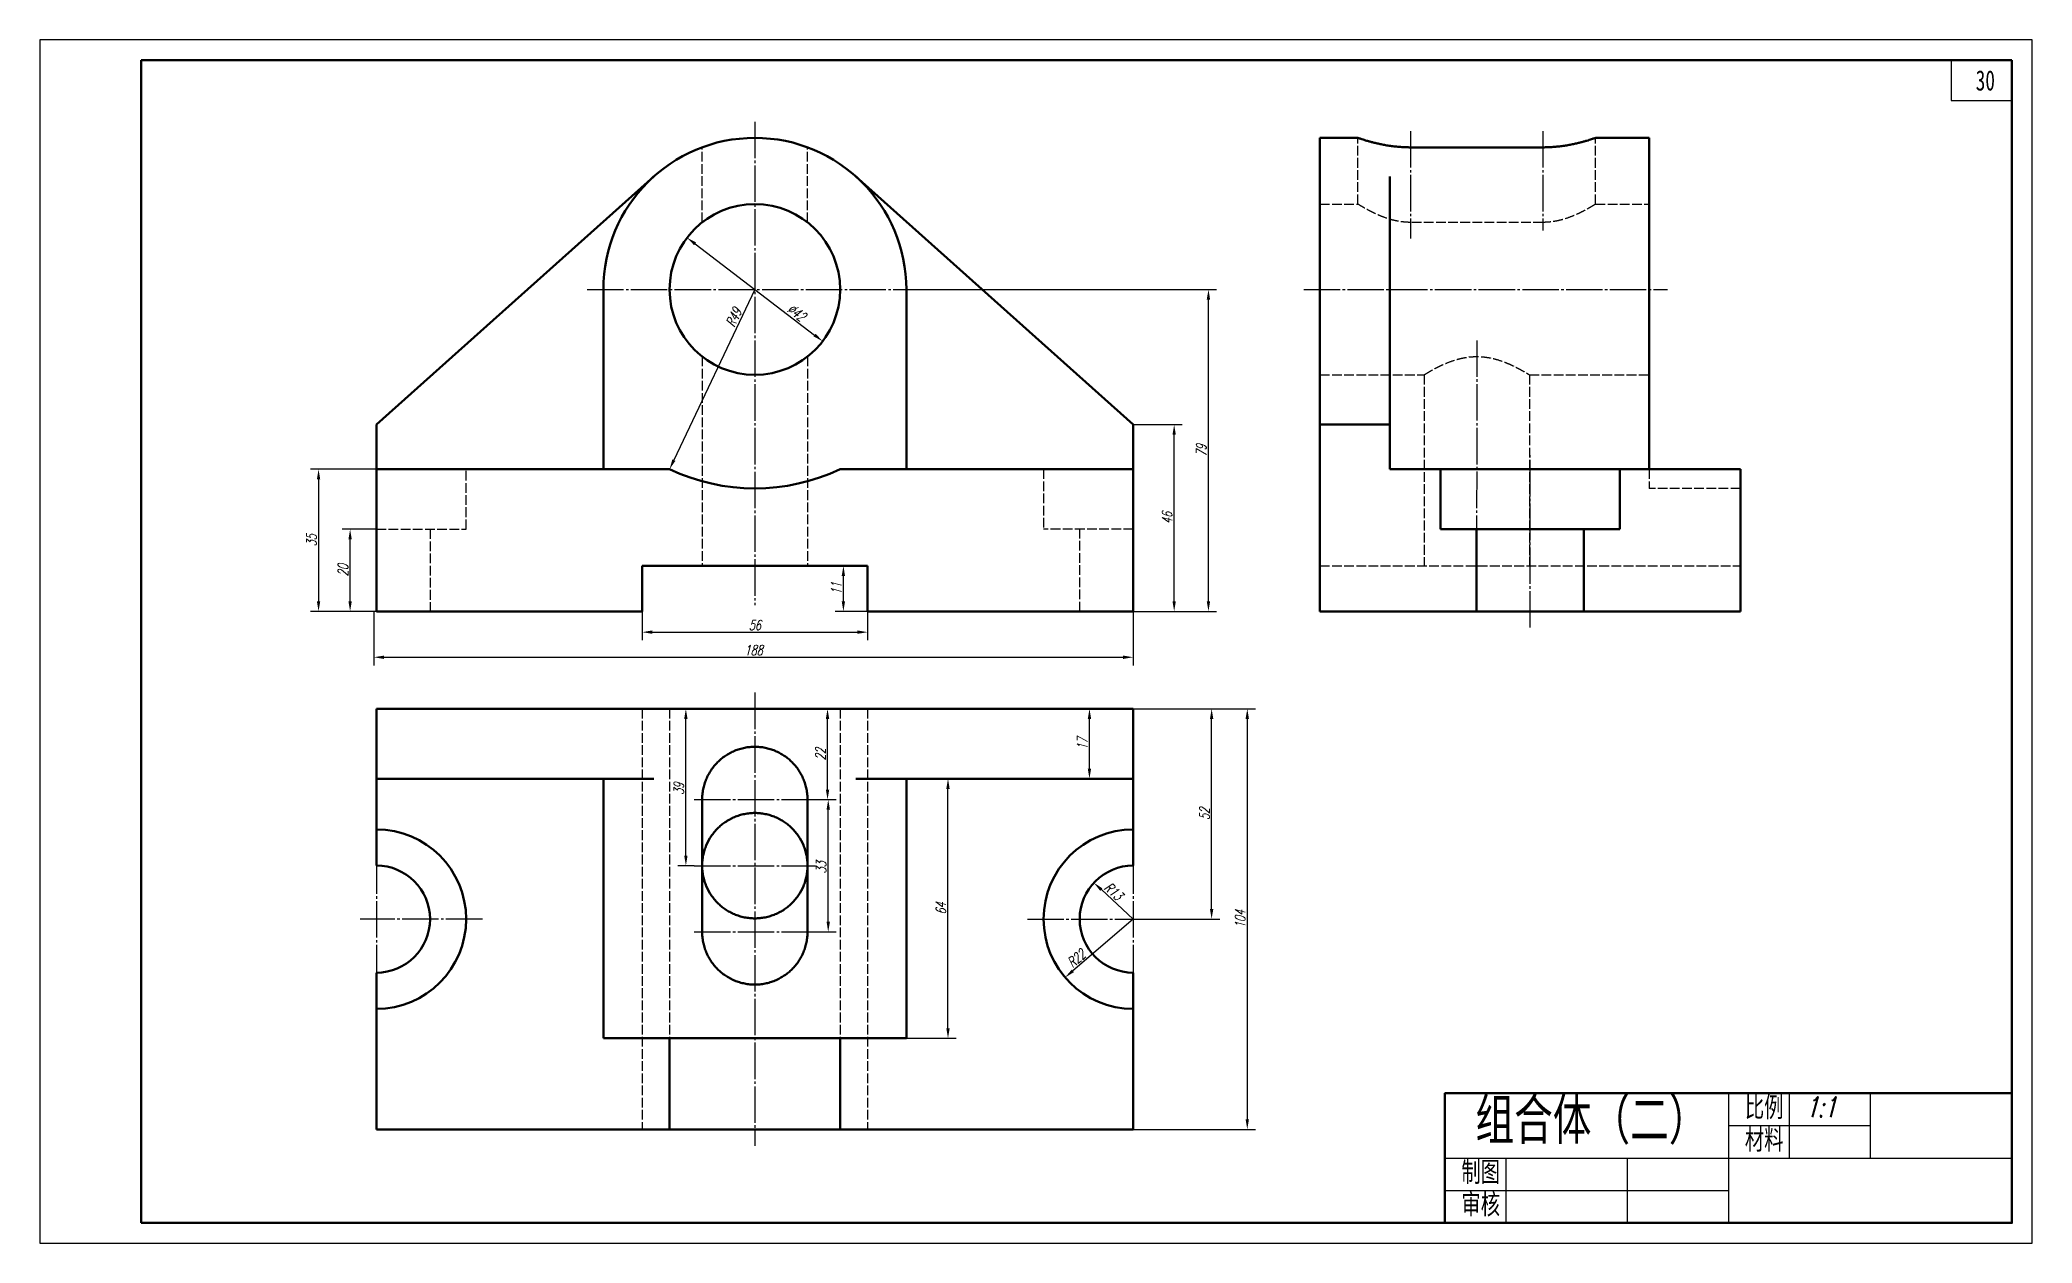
# Model space of a CAD drawing. Header units: millimetres. Extents: x 94 to 2877, y 87 to 1089.
# Drawn here: x 1219.9 to 1711.9, y 791.8 to 1088.8 of the extents above; entities that cross this region are included whole.
import ezdxf

# ---------------------------------------------------------------- set-up
doc = ezdxf.new("R2010")
doc.units = ezdxf.units.MM
doc.header["$LTSCALE"] = 0.6
doc.header["$PDMODE"] = 33
doc.header["$PDSIZE"] = 1.5
doc.linetypes.add('myCENTER', pattern=[18, 15, -1, 1, -1])
doc.linetypes.add('myHIDDEN', pattern=[5, 4, -1])
doc.layers.get('Defpoints').update_dxf_attribs({"lineweight": 20})
for name, color, linetype, lineweight in [('答案中心线', 1, 'myCENTER', 25), ('答案尺寸', 1, 'Continuous', 25), ('答案文字', 1, 'Continuous', 25), ('答案标注', 1, 'Continuous', 25), ('答案粗实线', 1, 'Continuous', 50), ('答案细实线', 1, 'Continuous', 25), ('答案虚线', 1, 'myHIDDEN', 25)]:
    doc.layers.add(name, color=color, linetype=linetype, lineweight=lineweight)
doc.styles.add('尺寸文字1-2.5号', font='txt.shx', dxfattribs={"width": 0.7, "oblique": 15, "height": 2.5})
doc.styles.add('标题汉字1-5号', font='', dxfattribs={"width": 0.7, "height": 5})
doc.styles.get('标题汉字1-5号').set_extended_font_data('SimSun')
doc.dimstyles.new('尺寸25', dxfattribs={"dimtxt": 2.5, "dimasz": 2.5, "dimexe": 2, "dimexo": 0, "dimgap": 0.5, "dimtad": 1, "dimdec": 0, "dimdsep": 46, "dimtxsty": '尺寸文字1-2.5号', "dimcen": 0, "dimadec": 0, "dimazin": 0, "dimtfac": 1, "dimtdec": 0, "dimtmove": 0, "dimatfit": 3, "dimfxl": 1, "dimarcsym": 0})
doc.dimstyles.new('尺寸25$3', dxfattribs={"dimtxt": 2.5, "dimasz": 2.5, "dimexe": 1, "dimexo": 0, "dimgap": 0.5, "dimtad": 1, "dimdec": 0, "dimdsep": 46, "dimtxsty": '尺寸文字1-2.5号', "dimcen": 0, "dimadec": 0, "dimazin": 0, "dimtfac": 1, "dimtdec": 0, "dimtmove": 0, "dimatfit": 1, "dimfxl": 1, "dimarcsym": 0})
doc.dimstyles.new('尺寸25$4', dxfattribs={"dimtxt": 2.5, "dimasz": 2.5, "dimexe": 1, "dimexo": 0, "dimgap": 0.5, "dimtad": 1, "dimdec": 0, "dimdsep": 46, "dimtxsty": '尺寸文字1-2.5号', "dimcen": 0, "dimadec": 0, "dimazin": 0, "dimtfac": 1, "dimtdec": 0, "dimtmove": 0, "dimatfit": 1, "dimfxl": 1, "dimarcsym": 0})

msp = doc.modelspace()

# ---------------------------------------------------------------- texts
at = {"layer": '答案文字', "style": '标题汉字1-5号', "width": 0.7}
msp.add_text('30', height=5, dxfattribs=at).set_placement((1697.908, 1076.254))
at = {"layer": '答案标注', "attachment_point": 1}
for s, insert, char_height, width, style in [('{\\fSimSun|b0|i0|c134|p54;组合体（二）}', (1574.377, 827.33), 10, 59.26004, '标题汉字1-5号'), ('比例', (1640.906, 827.877), 5, 15, '标题汉字1-5号'), ('1:1', (1655.906, 827.877), 5, 15, '尺寸文字1-2.5号'), ('材料', (1640.906, 819.877), 5, 15, '标题汉字1-5号'), ('制图', (1570.906, 811.877), 5, 15, '标题汉字1-5号'), ('审核', (1570.906, 803.877), 5, 15, '标题汉字1-5号')]:
    msp.add_mtext(s, dxfattribs=dict(at, insert=insert, char_height=char_height, width=width, style=style))

# ---------------------------------------------------------------- blocks, each defined once
blk = doc.blocks.new('*D77')
at = {"layer": 'Defpoints', "color": 0}
for p in [(1396.42, 1027.15), (1375.36, 982.78)]:
    blk.add_point(p, dxfattribs=at)
at = {"layer": '答案尺寸', "color": 0, "lineweight": -2}
blk.add_line((1396.42, 1027.15), (1376.44, 985.04), dxfattribs=at)
at = {"layer": '答案尺寸', "color": 0}
blk.add_solid([(1376.06, 985.22), (1376.81, 984.86), (1375.36, 982.78)], dxfattribs=at)
at = {"layer": '答案尺寸', "color": 0, "insert": (1391.2, 1020.23), "char_height": 2.5, "attachment_point": 5, "rotation": 64.6052, "style": '尺寸文字1-2.5号'}
blk.add_mtext('R49', dxfattribs=at)
blk = doc.blocks.new('*D78')
at = {"layer": 'Defpoints', "color": 0}
for p in [(1368.59, 947.69), (1424.26, 947.69), (1424.26, 942.56)]:
    blk.add_point(p, dxfattribs=at)
at = {"layer": '答案尺寸', "color": 0, "lineweight": -2}
for p, q in [((1368.59, 947.69), (1368.59, 940.56)), ((1424.26, 947.69), (1424.26, 940.56)), ((1371.09, 942.56), (1421.76, 942.56))]:
    blk.add_line(p, q, dxfattribs=at)
at = {"layer": '答案尺寸', "color": 0}
for points in [[(1371.09, 942.98), (1371.09, 942.15), (1368.59, 942.56)], [(1421.76, 942.98), (1421.76, 942.15), (1424.26, 942.56)]]:
    blk.add_solid(points, dxfattribs=at)
at = {"layer": '答案尺寸', "color": 0, "insert": (1396.42, 944.31), "char_height": 2.5, "attachment_point": 5, "style": '尺寸文字1-2.5号'}
blk.add_mtext('56', dxfattribs=at)
blk = doc.blocks.new('*D79')
at = {"layer": 'Defpoints', "color": 0}
for p in [(1418.29, 958.94), (1424.26, 958.94), (1424.26, 947.69)]:
    blk.add_point(p, dxfattribs=at)
at = {"layer": '答案尺寸', "color": 0, "lineweight": -2}
for p, q in [((1424.26, 958.94), (1416.29, 958.94)), ((1418.29, 950.19), (1418.29, 956.44)), ((1424.26, 947.69), (1416.29, 947.69))]:
    blk.add_line(p, q, dxfattribs=at)
at = {"layer": '答案尺寸', "color": 0}
for points in [[(1417.87, 956.44), (1418.7, 956.44), (1418.29, 958.94)], [(1417.87, 950.19), (1418.7, 950.19), (1418.29, 947.69)]]:
    blk.add_solid(points, dxfattribs=at)
at = {"layer": '答案尺寸', "color": 0, "insert": (1416.54, 953.31), "char_height": 2.5, "attachment_point": 5, "rotation": 90, "style": '尺寸文字1-2.5号'}
blk.add_mtext('11', dxfattribs=at)
blk = doc.blocks.new('*D80')
at = {"layer": 'Defpoints', "color": 0}
for p in [(1480.15, 880.7), (1489.87, 871.74)]:
    blk.add_point(p, dxfattribs=at)
at = {"layer": '答案尺寸', "color": 0, "lineweight": -2}
blk.add_line((1489.87, 871.74), (1481.99, 879.01), dxfattribs=at)
at = {"layer": '答案尺寸', "color": 0}
blk.add_solid([(1482.27, 879.31), (1481.71, 878.7), (1480.15, 880.7)], dxfattribs=at)
at = {"layer": '答案尺寸', "color": 0, "insert": (1484.98, 878.63), "char_height": 2.5, "attachment_point": 5, "rotation": 317.3, "style": '尺寸文字1-2.5号'}
blk.add_mtext('R13', dxfattribs=at)
blk = doc.blocks.new('*D81')
at = {"layer": 'Defpoints', "color": 0}
for p in [(1489.87, 871.74), (1473.04, 857.33)]:
    blk.add_point(p, dxfattribs=at)
at = {"layer": '答案尺寸', "color": 0, "lineweight": -2}
blk.add_line((1489.87, 871.74), (1474.94, 858.96), dxfattribs=at)
at = {"layer": '答案尺寸', "color": 0}
blk.add_solid([(1474.67, 859.27), (1475.21, 858.64), (1473.04, 857.33)], dxfattribs=at)
at = {"layer": '答案尺寸', "color": 0, "insert": (1475.81, 862.01), "char_height": 2.5, "attachment_point": 5, "rotation": 40.555, "style": '尺寸文字1-2.5号'}
blk.add_mtext('R22', dxfattribs=at)
blk = doc.blocks.new('*D82')
at = {"layer": 'Defpoints', "color": 0}
for p in [(1479.05, 923.65), (1489.87, 923.65), (1489.87, 906.39)]:
    blk.add_point(p, dxfattribs=at)
at = {"layer": '答案尺寸', "color": 0, "lineweight": -2}
for p, q in [((1489.87, 923.65), (1477.05, 923.65)), ((1479.05, 908.89), (1479.05, 921.15)), ((1489.87, 906.39), (1477.05, 906.39))]:
    blk.add_line(p, q, dxfattribs=at)
at = {"layer": '答案尺寸', "color": 0}
for points in [[(1478.64, 921.15), (1479.47, 921.15), (1479.05, 923.65)], [(1478.64, 908.89), (1479.47, 908.89), (1479.05, 906.39)]]:
    blk.add_solid(points, dxfattribs=at)
at = {"layer": '答案尺寸', "color": 0, "insert": (1477.3, 915.02), "char_height": 2.5, "attachment_point": 5, "rotation": 90, "style": '尺寸文字1-2.5号'}
blk.add_mtext('17', dxfattribs=at)
blk = doc.blocks.new('*D83')
at = {"layer": 'Defpoints', "color": 0}
for p in [(1489.87, 993.78), (1499.97, 993.78), (1489.87, 947.69)]:
    blk.add_point(p, dxfattribs=at)
at = {"layer": '答案尺寸', "color": 0, "lineweight": -2}
for p, q in [((1489.87, 993.78), (1501.97, 993.78)), ((1499.97, 950.19), (1499.97, 991.28)), ((1489.87, 947.69), (1501.97, 947.69))]:
    blk.add_line(p, q, dxfattribs=at)
at = {"layer": '答案尺寸', "color": 0}
for points in [[(1499.56, 991.28), (1500.39, 991.28), (1499.97, 993.78)], [(1499.56, 950.19), (1500.39, 950.19), (1499.97, 947.69)]]:
    blk.add_solid(points, dxfattribs=at)
at = {"layer": '答案尺寸', "color": 0, "insert": (1498.22, 970.73), "char_height": 2.5, "attachment_point": 5, "rotation": 90, "style": '尺寸文字1-2.5号'}
blk.add_mtext('46', dxfattribs=at)
blk = doc.blocks.new('*D84')
at = {"layer": 'Defpoints', "color": 0}
for p in [(1296.47, 967.97), (1302.98, 967.97), (1302.98, 947.69)]:
    blk.add_point(p, dxfattribs=at)
at = {"layer": '答案尺寸', "color": 0, "lineweight": -2}
for p, q in [((1302.98, 967.97), (1294.47, 967.97)), ((1296.47, 950.19), (1296.47, 965.47)), ((1302.98, 947.69), (1294.47, 947.69))]:
    blk.add_line(p, q, dxfattribs=at)
at = {"layer": '答案尺寸', "color": 0}
for points in [[(1296.06, 965.47), (1296.89, 965.47), (1296.47, 967.97)], [(1296.06, 950.19), (1296.89, 950.19), (1296.47, 947.69)]]:
    blk.add_solid(points, dxfattribs=at)
at = {"layer": '答案尺寸', "color": 0, "insert": (1294.72, 957.83), "char_height": 2.5, "attachment_point": 5, "rotation": 90, "style": '尺寸文字1-2.5号'}
blk.add_mtext('20', dxfattribs=at)
blk = doc.blocks.new('*D85')
at = {"layer": 'Defpoints', "color": 0}
for p in [(1302.98, 982.78), (1288.68, 947.69), (1302.98, 947.69)]:
    blk.add_point(p, dxfattribs=at)
at = {"layer": '答案尺寸', "color": 0, "lineweight": -2}
for p, q in [((1302.98, 982.78), (1286.68, 982.78)), ((1288.68, 980.28), (1288.68, 950.19)), ((1302.98, 947.69), (1286.68, 947.69))]:
    blk.add_line(p, q, dxfattribs=at)
at = {"layer": '答案尺寸', "color": 0}
for points in [[(1288.26, 980.28), (1289.09, 980.28), (1288.68, 982.78)], [(1288.26, 950.19), (1289.09, 950.19), (1288.68, 947.69)]]:
    blk.add_solid(points, dxfattribs=at)
at = {"layer": '答案尺寸', "color": 0, "insert": (1286.93, 965.23), "char_height": 2.5, "attachment_point": 5, "rotation": 90, "style": '尺寸文字1-2.5号'}
blk.add_mtext('35', dxfattribs=at)
blk = doc.blocks.new('*D86')
at = {"layer": 'Defpoints', "color": 0}
for p in [(1437.84, 1027.15), (1508.44, 1027.15), (1489.87, 947.69)]:
    blk.add_point(p, dxfattribs=at)
at = {"layer": '答案尺寸', "color": 0, "lineweight": -2}
for p, q in [((1437.84, 1027.15), (1510.44, 1027.15)), ((1508.44, 950.19), (1508.44, 1024.65)), ((1489.87, 947.69), (1510.44, 947.69))]:
    blk.add_line(p, q, dxfattribs=at)
at = {"layer": '答案尺寸', "color": 0}
for points in [[(1508.02, 1024.65), (1508.85, 1024.65), (1508.44, 1027.15)], [(1508.02, 950.19), (1508.85, 950.19), (1508.44, 947.69)]]:
    blk.add_solid(points, dxfattribs=at)
at = {"layer": '答案尺寸', "color": 0, "insert": (1506.69, 987.42), "char_height": 2.5, "attachment_point": 5, "rotation": 90, "style": '尺寸文字1-2.5号'}
blk.add_mtext('79', dxfattribs=at)
blk = doc.blocks.new('*D87')
at = {"layer": 'Defpoints', "color": 0}
for p in [(1396.42, 923.65), (1414.37, 923.65), (1414.37, 901.21)]:
    blk.add_point(p, dxfattribs=at)
at = {"layer": '答案尺寸', "color": 0, "lineweight": -2}
for p, q in [((1396.42, 923.65), (1416.37, 923.65)), ((1414.37, 903.71), (1414.37, 921.15)), ((1414.37, 901.21), (1412.37, 901.21))]:
    blk.add_line(p, q, dxfattribs=at)
at = {"layer": '答案尺寸', "color": 0}
for points in [[(1413.96, 921.15), (1414.79, 921.15), (1414.37, 923.65)], [(1413.96, 903.71), (1414.79, 903.71), (1414.37, 901.21)]]:
    blk.add_solid(points, dxfattribs=at)
at = {"layer": '答案尺寸', "color": 0, "insert": (1412.62, 912.43), "char_height": 2.5, "attachment_point": 5, "rotation": 90, "style": '尺寸文字1-2.5号'}
blk.add_mtext('22', dxfattribs=at)
blk = doc.blocks.new('*D88')
at = {"layer": 'Defpoints', "color": 0}
for p in [(1411.43, 901.26), (1414.54, 901.26), (1411.43, 868.58)]:
    blk.add_point(p, dxfattribs=at)
at = {"layer": '答案尺寸', "color": 0, "lineweight": -2}
for p, q in [((1411.43, 901.26), (1416.54, 901.26)), ((1414.54, 871.08), (1414.54, 898.76)), ((1411.43, 868.58), (1416.54, 868.58))]:
    blk.add_line(p, q, dxfattribs=at)
at = {"layer": '答案尺寸', "color": 0}
for points in [[(1414.13, 898.76), (1414.96, 898.76), (1414.54, 901.26)], [(1414.13, 871.08), (1414.96, 871.08), (1414.54, 868.58)]]:
    blk.add_solid(points, dxfattribs=at)
at = {"layer": '答案尺寸', "color": 0, "insert": (1412.79, 884.49), "char_height": 2.5, "attachment_point": 5, "rotation": 90, "style": '尺寸文字1-2.5号'}
blk.add_mtext('33', dxfattribs=at)
blk = doc.blocks.new('*D89')
at = {"layer": 'Defpoints', "color": 0}
for p in [(1302.35, 947.69), (1489.87, 947.69), (1489.87, 936.37)]:
    blk.add_point(p, dxfattribs=at)
at = {"layer": '答案尺寸', "color": 0, "lineweight": -2}
for p, q in [((1302.35, 947.69), (1302.35, 934.37)), ((1489.87, 947.69), (1489.87, 934.37)), ((1304.85, 936.37), (1487.37, 936.37))]:
    blk.add_line(p, q, dxfattribs=at)
at = {"layer": '答案尺寸', "color": 0}
for points in [[(1304.85, 936.78), (1304.85, 935.95), (1302.35, 936.37)], [(1487.37, 936.78), (1487.37, 935.95), (1489.87, 936.37)]]:
    blk.add_solid(points, dxfattribs=at)
at = {"layer": '答案尺寸', "color": 0, "insert": (1396.11, 938.12), "char_height": 2.5, "attachment_point": 5, "style": '尺寸文字1-2.5号'}
blk.add_mtext('188', dxfattribs=at)
blk = doc.blocks.new('*D90')
at = {"layer": 'Defpoints', "color": 0}
for p in [(1489.87, 923.65), (1509.22, 923.65), (1493.87, 871.74)]:
    blk.add_point(p, dxfattribs=at)
at = {"layer": '答案尺寸', "color": 0, "lineweight": -2}
for p, q in [((1489.87, 923.65), (1511.22, 923.65)), ((1509.22, 874.24), (1509.22, 921.15)), ((1493.87, 871.74), (1511.22, 871.74))]:
    blk.add_line(p, q, dxfattribs=at)
at = {"layer": '答案尺寸', "color": 0}
for points in [[(1508.81, 921.15), (1509.64, 921.15), (1509.22, 923.65)], [(1508.81, 874.24), (1509.64, 874.24), (1509.22, 871.74)]]:
    blk.add_solid(points, dxfattribs=at)
at = {"layer": '答案尺寸', "color": 0, "insert": (1507.47, 897.69), "char_height": 2.5, "attachment_point": 5, "rotation": 90, "style": '尺寸文字1-2.5号'}
blk.add_mtext('52', dxfattribs=at)
blk = doc.blocks.new('*D91')
at = {"layer": 'Defpoints', "color": 0}
for p in [(1489.87, 923.65), (1489.87, 819.82), (1518.03, 819.82)]:
    blk.add_point(p, dxfattribs=at)
at = {"layer": '答案尺寸', "color": 0, "lineweight": -2}
for p, q in [((1489.87, 923.65), (1520.03, 923.65)), ((1518.03, 921.15), (1518.03, 822.32)), ((1489.87, 819.82), (1520.03, 819.82))]:
    blk.add_line(p, q, dxfattribs=at)
at = {"layer": '答案尺寸', "color": 0}
for points in [[(1517.61, 921.15), (1518.44, 921.15), (1518.03, 923.65)], [(1517.61, 822.32), (1518.44, 822.32), (1518.03, 819.82)]]:
    blk.add_solid(points, dxfattribs=at)
at = {"layer": '答案尺寸', "color": 0, "insert": (1516.28, 871.74), "char_height": 2.5, "attachment_point": 5, "rotation": 90, "style": '尺寸文字1-2.5号'}
blk.add_mtext('104', dxfattribs=at)
blk = doc.blocks.new('*D92')
at = {"layer": 'Defpoints', "color": 0}
for p in [(1433.84, 906.39), (1444.12, 906.39), (1433.84, 842.31)]:
    blk.add_point(p, dxfattribs=at)
at = {"layer": '答案尺寸', "color": 0, "lineweight": -2}
for p, q in [((1433.84, 906.39), (1446.12, 906.39)), ((1444.12, 844.81), (1444.12, 903.89)), ((1433.84, 842.31), (1446.12, 842.31))]:
    blk.add_line(p, q, dxfattribs=at)
at = {"layer": '答案尺寸', "color": 0}
for points in [[(1443.7, 903.89), (1444.53, 903.89), (1444.12, 906.39)], [(1443.7, 844.81), (1444.53, 844.81), (1444.12, 842.31)]]:
    blk.add_solid(points, dxfattribs=at)
at = {"layer": '答案尺寸', "color": 0, "insert": (1442.37, 874.35), "char_height": 2.5, "attachment_point": 5, "rotation": 90, "style": '尺寸文字1-2.5号'}
blk.add_mtext('64', dxfattribs=at)
blk = doc.blocks.new('*D93')
at = {"layer": 'Defpoints', "color": 0}
for p in [(1379.39, 923.65), (1396.42, 923.65), (1381.42, 884.92)]:
    blk.add_point(p, dxfattribs=at)
at = {"layer": '答案尺寸', "color": 0, "lineweight": -2}
for p, q in [((1396.42, 923.65), (1377.39, 923.65)), ((1379.39, 887.42), (1379.39, 921.15)), ((1381.42, 884.92), (1377.39, 884.92))]:
    blk.add_line(p, q, dxfattribs=at)
at = {"layer": '答案尺寸', "color": 0}
for points in [[(1378.97, 921.15), (1379.8, 921.15), (1379.39, 923.65)], [(1378.97, 887.42), (1379.8, 887.42), (1379.39, 884.92)]]:
    blk.add_solid(points, dxfattribs=at)
at = {"layer": '答案尺寸', "color": 0, "insert": (1377.64, 903.91), "char_height": 2.5, "attachment_point": 5, "rotation": 90, "style": '尺寸文字1-2.5号'}
blk.add_mtext('39', dxfattribs=at)
blk = doc.blocks.new('*D94')
at = {"layer": 'Defpoints', "color": 0}
for p in [(1379.68, 1039.92), (1413.17, 1014.37)]:
    blk.add_point(p, dxfattribs=at)
at = {"layer": '答案尺寸', "color": 0, "lineweight": -2}
blk.add_line((1381.67, 1038.41), (1411.18, 1015.89), dxfattribs=at)
at = {"layer": '答案尺寸', "color": 0}
for points in [[(1381.92, 1038.74), (1381.42, 1038.08), (1379.68, 1039.92)], [(1411.43, 1016.22), (1410.93, 1015.56), (1413.17, 1014.37)]]:
    blk.add_solid(points, dxfattribs=at)
at = {"layer": '答案尺寸', "color": 0, "insert": (1406.71, 1021.5), "char_height": 2.5, "attachment_point": 5, "rotation": 322.6529, "style": '尺寸文字1-2.5号'}
blk.add_mtext('%%c42', dxfattribs=at)

# ---------------------------------------------------------------- dimensions: what is measured, and where the dimension line sits
at = {"layer": '答案尺寸'}
dim = msp.add_diameter_dim_2p(p1=(1379.681, 1039.924), p2=(1413.168, 1014.37), text='%%c42', dimstyle='尺寸25$3', dxfattribs=at)
dim.commit()
dim.dimension.update_dxf_attribs({"geometry": '*D94', "text_midpoint": (1405.65, 1020.107), "dimtype": 163})
for center, mpoint, text, picture, middle in [((1396.425, 1027.147), (1375.363, 982.781), 'R49', '*D77', (1392.783, 1019.477)), ((1489.872, 871.735), (1480.153, 880.703), 'R13', '*D80', (1483.793, 877.345)), ((1489.872, 871.735), (1473.042, 857.333), 'R22', '*D81', (1476.949, 860.676))]:
    dim = msp.add_radius_dim(center=center, mpoint=mpoint, text=text, dimstyle='尺寸25$4', dxfattribs=at)
    dim.commit()
    dim.dimension.update_dxf_attribs({"geometry": picture, "text_midpoint": middle, "dimtype": 164})
for base, p1, p2, text, picture, middle in [((1508.437, 1027.147), (1489.872, 947.686), (1437.84, 1027.147), '79', '*D86', (1506.687, 987.416)), ((1288.678, 947.686), (1302.977, 982.781), (1302.977, 947.686), '35', '*D85', (1286.928, 965.233)), ((1296.473, 967.975), (1302.977, 947.686), (1302.977, 967.975), '20', '*D84', (1294.723, 957.83)), ((1418.288, 958.943), (1424.26, 947.686), (1424.26, 958.943), '11', '*D79', (1416.538, 953.314)), ((1414.374, 923.655), (1414.374, 901.209), (1396.425, 923.655), '22', '*D87', (1412.624, 912.432)), ((1479.053, 923.655), (1489.872, 906.389), (1489.872, 923.655), '17', '*D82', (1477.303, 915.022)), ((1509.225, 923.655), (1493.872, 871.735), (1489.872, 923.655), '52', '*D90', (1507.475, 897.695)), ((1518.028, 819.815), (1489.872, 923.655), (1489.872, 819.815), '104', '*D91', (1516.278, 871.735)), ((1444.117, 906.389), (1433.84, 842.311), (1433.84, 906.389), '64', '*D92', (1442.367, 874.35))]:
    dim = msp.add_linear_dim(base=base, p1=p1, p2=p2, angle=90, text=text, dimstyle='尺寸25', dxfattribs=at)
    dim.commit()
    dim.dimension.update_dxf_attribs({"geometry": picture, "text_midpoint": middle})
for base, p1, p2, text, picture, middle in [((1499.974, 993.779), (1489.872, 947.686), (1489.872, 993.779), '46', '*D83', (1499.974, 970.732)), ((1379.388, 923.655), (1381.416, 884.924), (1396.425, 923.655), '39', '*D93', (1379.388, 903.911)), ((1414.543, 901.264), (1411.434, 868.584), (1411.434, 901.264), '33', '*D88', (1414.543, 884.49))]:
    dim = msp.add_linear_dim(base=base, p1=p1, p2=p2, angle=90, text=text, dimstyle='尺寸25', dxfattribs=at)
    dim.commit()
    dim.dimension.update_dxf_attribs({"geometry": picture, "text_midpoint": middle, "dimtype": 160})
for base, p1, p2, text, picture, middle in [((1489.872, 936.367), (1302.352, 947.686), (1489.872, 947.686), '188', '*D89', (1396.112, 936.367)), ((1424.26, 942.562), (1368.589, 947.686), (1424.26, 947.686), '56', '*D78', (1396.425, 942.562))]:
    dim = msp.add_linear_dim(base=base, p1=p1, p2=p2, text=text, dimstyle='尺寸25', dxfattribs=at)
    dim.commit()
    dim.dimension.update_dxf_attribs({"geometry": picture, "text_midpoint": middle, "dimtype": 160})

# ---------------------------------------------------------------- linework, layer by layer
at = {"layer": '答案中心线'}
for p, q in [((1396.425, 1068.563), (1396.425, 949.249)), ((1558.355, 1066.228), (1558.355, 1039.711)), ((1591.035, 1066.228), (1591.035, 1041.711)), ((1355.009, 1027.147), (1437.84, 1027.147)), ((1531.964, 1027.147), (1621.784, 1027.147)), ((1574.698, 1014.583), (1574.657, 954.943)), ((1587.884, 943.686), (1587.884, 986.781)), ((1396.425, 927.655), (1396.425, 815.815)), ((1381.416, 901.264), (1411.434, 901.264)), ((1302.977, 886.96), (1302.977, 854.51)), ((1489.872, 886.96), (1489.872, 854.51)), ((1381.416, 884.924), (1411.434, 884.924)), ((1329.129, 871.735), (1298.977, 871.735)), ((1463.721, 871.735), (1493.872, 871.735)), ((1381.416, 868.584), (1411.434, 868.584))]:
    msp.add_line(p, q, dxfattribs=at)
at = {"layer": '答案粗实线'}
for p, q in [((1706.852, 1083.758), (1244.852, 1083.758)), ((1244.852, 1083.758), (1244.852, 796.758)), ((1706.852, 796.758), (1706.852, 1083.758)), ((1302.977, 923.655), (1371.485, 923.655)), ((1302.977, 923.655), (1302.977, 906.389)), ((1371.485, 923.655), (1421.365, 923.655)), ((1421.365, 923.655), (1489.872, 923.655)), ((1489.872, 923.655), (1489.872, 906.389)), ((1302.977, 906.389), (1371.485, 906.389)), ((1302.977, 906.389), (1302.977, 893.886)), ((1359.009, 906.389), (1359.009, 842.311)), ((1421.365, 906.389), (1489.872, 906.389)), ((1433.84, 906.389), (1433.84, 842.311)), ((1489.872, 906.389), (1489.872, 893.886)), ((1383.416, 868.584), (1383.416, 901.264)), ((1409.434, 901.264), (1409.434, 868.584)), ((1302.977, 884.96), (1302.977, 893.886)), ((1489.872, 893.886), (1489.872, 884.96)), ((1302.977, 849.584), (1302.977, 858.51)), ((1489.872, 858.51), (1489.872, 849.584)), ((1302.977, 849.584), (1302.977, 819.815)), ((1489.872, 849.584), (1489.872, 819.815)), ((1359.009, 842.311), (1433.84, 842.311)), ((1375.363, 819.815), (1375.363, 842.311)), ((1417.486, 842.311), (1417.486, 819.815)), ((1302.977, 819.815), (1375.363, 819.815)), ((1417.486, 819.815), (1375.363, 819.815)), ((1417.486, 819.815), (1489.872, 819.815)), ((1244.852, 796.758), (1706.852, 796.758))]:
    msp.add_line(p, q, dxfattribs=at)
at = {"layer": '答案粗实线', "extrusion": (0, 1, 0)}
for p, q in [((1535.964, 1055.038), (1535.964, 1064.563)), ((1535.964, 1064.563), (1545.346, 1064.563)), ((1604.044, 1064.563), (1617.308, 1064.563)), ((1617.308, 1027.147), (1617.308, 1064.563)), ((1591.035, 1062.228), (1558.355, 1062.228)), ((1302.977, 993.779), (1371.485, 1055.038)), ((1421.365, 1055.038), (1489.872, 993.779)), ((1535.964, 993.779), (1535.964, 1055.038)), ((1553.23, 993.779), (1553.23, 1055.038)), ((1359.009, 982.781), (1359.009, 1027.147)), ((1433.84, 1027.147), (1433.84, 982.781)), ((1617.308, 982.781), (1617.308, 1027.147)), ((1302.977, 982.781), (1302.977, 993.779)), ((1489.872, 993.779), (1489.872, 982.781)), ((1535.964, 947.686), (1535.964, 993.779)), ((1535.964, 993.779), (1553.23, 993.779)), ((1553.23, 982.781), (1553.23, 993.779)), ((1302.977, 947.686), (1302.977, 982.781)), ((1302.977, 982.781), (1375.363, 982.781)), ((1417.486, 982.781), (1489.872, 982.781)), ((1489.872, 982.781), (1489.872, 947.686)), ((1553.23, 982.781), (1565.733, 982.781)), ((1565.733, 967.975), (1565.733, 982.781)), ((1565.733, 982.781), (1610.035, 982.781)), ((1610.035, 982.781), (1639.804, 982.781)), ((1610.035, 982.781), (1610.035, 967.975)), ((1639.804, 947.686), (1639.804, 982.781)), ((1574.66, 967.975), (1565.733, 967.975)), ((1574.66, 947.686), (1574.66, 967.975)), ((1601.109, 967.975), (1574.66, 967.975)), ((1610.035, 967.975), (1601.109, 967.975)), ((1601.109, 967.975), (1601.109, 947.686)), ((1368.589, 947.686), (1368.589, 958.943)), ((1368.589, 958.943), (1424.26, 958.943)), ((1424.26, 958.943), (1424.26, 947.686)), ((1368.589, 947.686), (1302.977, 947.686)), ((1489.872, 947.686), (1424.26, 947.686)), ((1535.964, 947.686), (1574.66, 947.686)), ((1601.109, 947.686), (1574.66, 947.686)), ((1601.109, 947.686), (1639.804, 947.686))]:
    msp.add_line(p, q, dxfattribs=at)
at = {"layer": '答案粗实线'}
msp.add_lwpolyline([(1566.852, 796.758), (1706.852, 796.758), (1706.852, 828.758), (1566.852, 828.758)], close=True, dxfattribs=at)
msp.add_circle((1396.425, 1027.147), 21.062, dxfattribs=at)
for centre, radius, start, end in [((1396.425, 1027.147), 37.415, 0, 180), ((1396.425, 1027.147), 49.111, 244.60521, 295.39479), ((1302.977, 871.735), 22.151, 270, 90), ((1489.872, 871.735), 22.151, 90, 270), ((1302.977, 871.735), 13.225, 270, 90), ((1489.872, 871.735), 13.225, 90, 270)]:
    msp.add_arc(centre, radius, start, end, dxfattribs=at)
for points, knots in [([(1558.355, 1062.228), (1557.943, 1062.228), (1557.524, 1062.235), (1556.682, 1062.265), (1556.259, 1062.288), (1555.416, 1062.349), (1554.996, 1062.386), (1554.167, 1062.475), (1553.758, 1062.526), (1552.957, 1062.639), (1552.566, 1062.701), (1551.807, 1062.832), (1551.439, 1062.902), (1550.732, 1063.045), (1550.393, 1063.119), (1549.749, 1063.267), (1549.443, 1063.341), (1548.869, 1063.487), (1548.591, 1063.561), (1548.059, 1063.707), (1547.805, 1063.779), (1547.329, 1063.919), (1547.106, 1063.987), (1546.697, 1064.114), (1546.511, 1064.173), (1546.178, 1064.281), (1546.031, 1064.33), (1545.78, 1064.414), (1545.675, 1064.449), (1545.509, 1064.506), (1545.447, 1064.528), (1545.366, 1064.556), (1545.346, 1064.563), (1545.346, 1064.563)], [0, 0, 0, 0, 2.473359, 2.473359, 4.946718, 4.946718, 7.4200771, 7.4200771, 9.8934361, 9.8934361, 12.3667951, 12.3667951, 14.8401541, 14.8401541, 17.3135132, 17.3135132, 19.7868722, 19.7868722, 22.2588597, 22.2588597, 24.7308472, 24.7308472, 27.2028346, 27.2028346, 29.6748221, 29.6748221, 32.1468096, 32.1468096, 34.6187971, 34.6187971, 37.0907846, 37.0907846, 39.5627721, 39.5627721, 39.5627721, 39.5627721]), ([(1604.044, 1064.563), (1604.044, 1064.563), (1604.025, 1064.556), (1603.943, 1064.528), (1603.882, 1064.506), (1603.715, 1064.449), (1603.611, 1064.414), (1603.359, 1064.33), (1603.213, 1064.281), (1602.88, 1064.173), (1602.693, 1064.114), (1602.284, 1063.987), (1602.062, 1063.919), (1601.585, 1063.779), (1601.331, 1063.707), (1600.799, 1063.561), (1600.521, 1063.487), (1599.947, 1063.341), (1599.642, 1063.267), (1598.997, 1063.119), (1598.659, 1063.045), (1597.952, 1062.902), (1597.584, 1062.832), (1596.824, 1062.701), (1596.433, 1062.639), (1595.633, 1062.526), (1595.224, 1062.475), (1594.395, 1062.386), (1593.975, 1062.349), (1593.132, 1062.288), (1592.708, 1062.265), (1591.866, 1062.235), (1591.448, 1062.228), (1591.035, 1062.228)], [-39.5627721, -39.5627721, -39.5627721, -39.5627721, -37.0907846, -37.0907846, -34.6187971, -34.6187971, -32.1468096, -32.1468096, -29.6748221, -29.6748221, -27.2028346, -27.2028346, -24.7308472, -24.7308472, -22.2588597, -22.2588597, -19.7868722, -19.7868722, -17.3135132, -17.3135132, -14.8401541, -14.8401541, -12.3667951, -12.3667951, -9.8934361, -9.8934361, -7.4200771, -7.4200771, -4.946718, -4.946718, -2.473359, -2.473359, 0, 0, 0, 0]), ([(1383.416, 901.264), (1383.416, 901.676), (1383.435, 902.095), (1383.517, 902.937), (1383.579, 903.36), (1383.745, 904.204), (1383.85, 904.623), (1384.101, 905.452), (1384.247, 905.862), (1384.58, 906.662), (1384.767, 907.053), (1385.176, 907.812), (1385.398, 908.18), (1385.875, 908.887), (1386.128, 909.226), (1386.661, 909.871), (1386.939, 910.176), (1387.513, 910.75), (1387.818, 911.028), (1388.462, 911.56), (1388.801, 911.814), (1389.508, 912.29), (1389.876, 912.513), (1390.636, 912.922), (1391.027, 913.109), (1391.828, 913.442), (1392.237, 913.588), (1393.066, 913.84), (1393.486, 913.944), (1394.329, 914.11), (1394.752, 914.172), (1395.594, 914.254), (1396.013, 914.273), (1396.837, 914.273), (1397.255, 914.254), (1398.097, 914.172), (1398.52, 914.11), (1399.364, 913.944), (1399.784, 913.84), (1400.613, 913.588), (1401.022, 913.442), (1401.822, 913.109), (1402.214, 912.922), (1402.974, 912.513), (1403.342, 912.29), (1404.048, 911.814), (1404.387, 911.56), (1405.032, 911.028), (1405.337, 910.75), (1405.911, 910.176), (1406.189, 909.871), (1406.721, 909.226), (1406.975, 908.887), (1407.451, 908.18), (1407.674, 907.812), (1408.083, 907.053), (1408.269, 906.662), (1408.602, 905.862), (1408.749, 905.452), (1409, 904.623), (1409.105, 904.204), (1409.271, 903.36), (1409.333, 902.937), (1409.414, 902.095), (1409.434, 901.676), (1409.434, 901.264)], [0, 0, 0, 0, 2.473359, 2.473359, 4.946718, 4.946718, 7.4200771, 7.4200771, 9.8934361, 9.8934361, 12.3667951, 12.3667951, 14.8401541, 14.8401541, 17.3135132, 17.3135132, 19.7868722, 19.7868722, 22.2588597, 22.2588597, 24.7308472, 24.7308472, 27.2028346, 27.2028346, 29.6748221, 29.6748221, 32.1468096, 32.1468096, 34.6187971, 34.6187971, 37.0907846, 37.0907846, 39.5627721, 39.5627721, 42.0347596, 42.0347596, 44.506747, 44.506747, 46.9787345, 46.9787345, 49.450722, 49.450722, 51.9227095, 51.9227095, 54.394697, 54.394697, 56.8666845, 56.8666845, 59.3386719, 59.3386719, 61.812031, 61.812031, 64.28539, 64.28539, 66.758749, 66.758749, 69.232108, 69.232108, 71.7054671, 71.7054671, 74.1788261, 74.1788261, 76.6521851, 76.6521851, 79.1255441, 79.1255441, 79.1255441, 79.1255441]), ([(1409.434, 884.924), (1409.434, 885.348), (1409.413, 885.776), (1409.328, 886.633), (1409.264, 887.061), (1409.094, 887.912), (1408.987, 888.333), (1408.732, 889.163), (1408.583, 889.57), (1408.082, 890.763), (1407.669, 891.52), (1406.96, 892.567), (1406.709, 892.902), (1406.182, 893.538), (1405.907, 893.839), (1405.342, 894.404), (1405.042, 894.678), (1404.408, 895.203), (1404.074, 895.455), (1403.376, 895.928), (1403.012, 896.15), (1402.258, 896.56), (1401.868, 896.747), (1401.07, 897.083), (1400.66, 897.232), (1399.828, 897.487), (1399.406, 897.594), (1398.555, 897.765), (1398.126, 897.828), (1397.272, 897.912), (1396.845, 897.933), (1396.004, 897.933), (1395.578, 897.912), (1394.723, 897.828), (1394.295, 897.765), (1393.444, 897.594), (1393.021, 897.487), (1392.189, 897.232), (1391.78, 897.083), (1390.981, 896.747), (1390.592, 896.56), (1389.838, 896.15), (1389.474, 895.928), (1388.775, 895.455), (1388.441, 895.203), (1387.807, 894.678), (1387.507, 894.404), (1386.943, 893.839), (1386.667, 893.538), (1386.141, 892.902), (1385.889, 892.567), (1385.18, 891.52), (1384.768, 890.763), (1384.266, 889.57), (1384.118, 889.163), (1383.863, 888.333), (1383.756, 887.912), (1383.585, 887.061), (1383.521, 886.633), (1383.437, 885.776), (1383.416, 885.348), (1383.416, 884.5), (1383.437, 884.072), (1383.521, 883.215), (1383.585, 882.786), (1383.756, 881.936), (1383.863, 881.515), (1384.118, 880.685), (1384.266, 880.278), (1384.768, 879.084), (1385.18, 878.328), (1385.889, 877.281), (1386.141, 876.946), (1386.667, 876.31), (1386.943, 876.009), (1387.507, 875.444), (1387.807, 875.17), (1388.441, 874.644), (1388.775, 874.393), (1389.474, 873.92), (1389.838, 873.697), (1390.592, 873.288), (1390.981, 873.101), (1391.78, 872.765), (1392.189, 872.616), (1393.021, 872.36), (1393.444, 872.254), (1394.295, 872.083), (1394.723, 872.019), (1395.578, 871.935), (1396.004, 871.915), (1396.845, 871.915), (1397.272, 871.935), (1398.126, 872.019), (1398.555, 872.083), (1399.406, 872.254), (1399.828, 872.36), (1400.66, 872.616), (1401.07, 872.765), (1401.868, 873.101), (1402.258, 873.288), (1403.012, 873.697), (1403.376, 873.92), (1404.074, 874.393), (1404.408, 874.644), (1405.042, 875.17), (1405.342, 875.444), (1405.907, 876.009), (1406.182, 876.31), (1406.709, 876.946), (1406.96, 877.281), (1407.669, 878.328), (1408.082, 879.084), (1408.583, 880.278), (1408.732, 880.685), (1408.987, 881.515), (1409.094, 881.936), (1409.264, 882.786), (1409.328, 883.215), (1409.413, 884.072), (1409.434, 884.5), (1409.434, 884.924)], [0, 0, 0, 0, 2.5430874, 2.5430874, 5.0861747, 5.0861747, 7.6292621, 7.6292621, 10.1723494, 10.1723494, 15.2585241, 15.2585241, 17.8016115, 17.8016115, 20.3446988, 20.3446988, 22.8688423, 22.8688423, 25.3929858, 25.3929858, 27.9171292, 27.9171292, 30.4412727, 30.4412727, 32.9654162, 32.9654162, 35.4895597, 35.4895597, 38.0137031, 38.0137031, 40.5378466, 40.5378466, 43.0619901, 43.0619901, 45.5861336, 45.5861336, 48.110277, 48.110277, 50.6344205, 50.6344205, 53.158564, 53.158564, 55.6827074, 55.6827074, 58.2068509, 58.2068509, 60.7309944, 60.7309944, 63.2740817, 63.2740817, 65.8171691, 65.8171691, 70.9033438, 70.9033438, 73.4464312, 73.4464312, 75.9895185, 75.9895185, 78.5326059, 78.5326059, 81.0756932, 81.0756932, 83.6187806, 83.6187806, 86.1618679, 86.1618679, 88.7049553, 88.7049553, 91.2480426, 91.2480426, 96.3342173, 96.3342173, 98.8773047, 98.8773047, 101.420392, 101.420392, 103.9445355, 103.9445355, 106.468679, 106.468679, 108.9928224, 108.9928224, 111.5169659, 111.5169659, 114.0411094, 114.0411094, 116.5652529, 116.5652529, 119.0893963, 119.0893963, 121.6135398, 121.6135398, 124.1376833, 124.1376833, 126.6618268, 126.6618268, 129.1859702, 129.1859702, 131.7101137, 131.7101137, 134.2342572, 134.2342572, 136.7584007, 136.7584007, 139.2825441, 139.2825441, 141.8066876, 141.8066876, 144.3497749, 144.3497749, 146.8928623, 146.8928623, 151.979037, 151.979037, 154.5221244, 154.5221244, 157.0652117, 157.0652117, 159.6082991, 159.6082991, 162.1513864, 162.1513864, 162.1513864, 162.1513864]), ([(1409.434, 868.584), (1409.434, 868.171), (1409.414, 867.753), (1409.333, 866.911), (1409.271, 866.488), (1409.105, 865.644), (1409, 865.224), (1408.749, 864.395), (1408.602, 863.986), (1408.269, 863.186), (1408.083, 862.795), (1407.674, 862.035), (1407.451, 861.667), (1406.975, 860.961), (1406.721, 860.622), (1406.189, 859.977), (1405.911, 859.672), (1405.337, 859.098), (1405.032, 858.82), (1404.387, 858.288), (1404.048, 858.034), (1403.342, 857.558), (1402.974, 857.335), (1402.214, 856.926), (1401.822, 856.739), (1401.022, 856.406), (1400.613, 856.26), (1399.784, 856.008), (1399.364, 855.904), (1398.52, 855.737), (1398.097, 855.676), (1397.255, 855.594), (1396.837, 855.575), (1396.013, 855.575), (1395.594, 855.594), (1394.752, 855.676), (1394.329, 855.737), (1393.486, 855.904), (1393.066, 856.008), (1392.237, 856.26), (1391.828, 856.406), (1391.027, 856.739), (1390.636, 856.926), (1389.876, 857.335), (1389.508, 857.558), (1388.801, 858.034), (1388.462, 858.288), (1387.818, 858.82), (1387.513, 859.098), (1386.939, 859.672), (1386.661, 859.977), (1386.128, 860.622), (1385.875, 860.961), (1385.398, 861.667), (1385.176, 862.035), (1384.767, 862.795), (1384.58, 863.186), (1384.247, 863.986), (1384.101, 864.395), (1383.85, 865.224), (1383.745, 865.644), (1383.579, 866.488), (1383.517, 866.911), (1383.435, 867.753), (1383.416, 868.171), (1383.416, 868.584)], [-79.1255441, -79.1255441, -79.1255441, -79.1255441, -76.6521851, -76.6521851, -74.1788261, -74.1788261, -71.7054671, -71.7054671, -69.232108, -69.232108, -66.758749, -66.758749, -64.28539, -64.28539, -61.812031, -61.812031, -59.3386719, -59.3386719, -56.8666845, -56.8666845, -54.394697, -54.394697, -51.9227095, -51.9227095, -49.450722, -49.450722, -46.9787345, -46.9787345, -44.506747, -44.506747, -42.0347596, -42.0347596, -39.5627721, -39.5627721, -37.0907846, -37.0907846, -34.6187971, -34.6187971, -32.1468096, -32.1468096, -29.6748221, -29.6748221, -27.2028346, -27.2028346, -24.7308472, -24.7308472, -22.2588597, -22.2588597, -19.7868722, -19.7868722, -17.3135132, -17.3135132, -14.8401541, -14.8401541, -12.3667951, -12.3667951, -9.8934361, -9.8934361, -7.4200771, -7.4200771, -4.946718, -4.946718, -2.473359, -2.473359, 0, 0, 0, 0])]:
    msp.add_open_spline(points, degree=3, knots=knots, dxfattribs=at)
at = {"layer": '答案细实线'}
for p, q in [((1691.852, 1083.758), (1691.852, 1073.758)), ((1691.852, 1073.758), (1706.852, 1073.758)), ((1636.852, 828.758), (1636.852, 796.758)), ((1651.852, 828.758), (1651.852, 812.758)), ((1671.852, 828.758), (1671.852, 812.758)), ((1636.852, 820.758), (1671.852, 820.758)), ((1566.852, 812.758), (1706.852, 812.758)), ((1581.852, 812.758), (1581.852, 796.758)), ((1611.852, 812.758), (1611.852, 796.758)), ((1566.852, 804.758), (1636.852, 804.758))]:
    msp.add_line(p, q, dxfattribs=at)
msp.add_lwpolyline([(1219.852, 791.758), (1711.852, 791.758), (1711.852, 1088.758), (1219.852, 1088.758)], close=True, dxfattribs=at)
at = {"layer": '答案虚线', "extrusion": (0, 1, 0)}
for p, q in [((1545.346, 1048.209), (1545.346, 1064.563)), ((1604.044, 1048.209), (1604.044, 1064.563)), ((1383.416, 1043.711), (1383.416, 1062.228)), ((1409.434, 1043.711), (1409.434, 1062.228)), ((1535.964, 1048.209), (1545.346, 1048.209)), ((1604.044, 1048.209), (1617.308, 1048.209)), ((1591.035, 1043.711), (1558.355, 1043.711)), ((1383.416, 1010.583), (1383.416, 958.943)), ((1409.434, 1010.583), (1409.434, 958.943)), ((1535.964, 1006.086), (1561.686, 1006.086)), ((1561.686, 1006.086), (1561.686, 958.943)), ((1587.704, 1006.086), (1617.308, 1006.086)), ((1587.704, 1006.086), (1587.704, 958.943)), ((1325.129, 967.975), (1325.129, 982.781)), ((1467.721, 982.781), (1467.721, 967.975)), ((1617.308, 982.781), (1617.308, 978.036)), ((1639.804, 978.036), (1617.308, 978.036)), ((1302.977, 967.975), (1325.129, 967.975)), ((1316.202, 967.975), (1316.202, 947.686)), ((1489.872, 967.975), (1467.721, 967.975)), ((1476.648, 947.686), (1476.648, 967.975)), ((1535.964, 958.943), (1639.804, 958.943))]:
    msp.add_line(p, q, dxfattribs=at)
at = {"layer": '答案虚线'}
for p, q in [((1368.589, 923.655), (1368.589, 819.815)), ((1375.363, 923.655), (1375.363, 842.311)), ((1417.486, 923.655), (1417.486, 842.311)), ((1424.26, 923.655), (1424.26, 819.815))]:
    msp.add_line(p, q, dxfattribs=at)
for points, knots in [([(1558.355, 1043.711), (1557.931, 1043.711), (1557.503, 1043.727), (1556.646, 1043.793), (1556.218, 1043.843), (1555.367, 1043.973), (1554.946, 1044.053), (1554.116, 1044.24), (1553.709, 1044.346), (1552.515, 1044.693), (1551.759, 1044.964), (1550.712, 1045.386), (1550.377, 1045.53), (1549.741, 1045.814), (1549.44, 1045.956), (1548.875, 1046.23), (1548.601, 1046.368), (1548.076, 1046.64), (1547.824, 1046.774), (1547.351, 1047.032), (1547.129, 1047.156), (1546.719, 1047.389), (1546.532, 1047.497), (1546.196, 1047.694), (1546.047, 1047.783), (1545.792, 1047.936), (1545.685, 1048.001), (1545.514, 1048.105), (1545.451, 1048.144), (1545.366, 1048.196), (1545.346, 1048.209), (1545.346, 1048.209)], [0, 0, 0, 0, 2.5430874, 2.5430874, 5.0861747, 5.0861747, 7.6292621, 7.6292621, 10.1723494, 10.1723494, 15.2585241, 15.2585241, 17.8016115, 17.8016115, 20.3446988, 20.3446988, 22.8688423, 22.8688423, 25.3929858, 25.3929858, 27.9171292, 27.9171292, 30.4412727, 30.4412727, 32.9654162, 32.9654162, 35.4895597, 35.4895597, 38.0137031, 38.0137031, 40.5378466, 40.5378466, 40.5378466, 40.5378466]), ([(1604.044, 1048.209), (1604.044, 1048.209), (1604.024, 1048.196), (1603.94, 1048.144), (1603.876, 1048.105), (1603.706, 1048.001), (1603.599, 1047.936), (1603.343, 1047.783), (1603.195, 1047.694), (1602.859, 1047.497), (1602.671, 1047.389), (1602.262, 1047.156), (1602.04, 1047.032), (1601.566, 1046.774), (1601.315, 1046.64), (1600.79, 1046.368), (1600.516, 1046.23), (1599.951, 1045.956), (1599.649, 1045.814), (1599.013, 1045.53), (1598.679, 1045.386), (1597.631, 1044.964), (1596.875, 1044.693), (1595.682, 1044.346), (1595.274, 1044.24), (1594.445, 1044.053), (1594.023, 1043.973), (1593.173, 1043.843), (1592.744, 1043.793), (1591.887, 1043.727), (1591.459, 1043.711), (1591.035, 1043.711)], [-40.5378466, -40.5378466, -40.5378466, -40.5378466, -38.0137031, -38.0137031, -35.4895597, -35.4895597, -32.9654162, -32.9654162, -30.4412727, -30.4412727, -27.9171292, -27.9171292, -25.3929858, -25.3929858, -22.8688423, -22.8688423, -20.3446988, -20.3446988, -17.8016115, -17.8016115, -15.2585241, -15.2585241, -10.1723494, -10.1723494, -7.6292621, -7.6292621, -5.0861747, -5.0861747, -2.5430874, -2.5430874, 0, 0, 0, 0]), ([(1561.686, 1006.086), (1561.686, 1006.086), (1561.707, 1006.098), (1561.791, 1006.15), (1561.854, 1006.189), (1562.025, 1006.293), (1562.132, 1006.358), (1562.387, 1006.511), (1562.536, 1006.6), (1562.872, 1006.797), (1563.059, 1006.906), (1563.469, 1007.138), (1563.691, 1007.262), (1564.164, 1007.52), (1564.416, 1007.654), (1564.941, 1007.926), (1565.215, 1008.064), (1565.78, 1008.338), (1566.081, 1008.48), (1566.717, 1008.765), (1567.052, 1008.908), (1568.099, 1009.33), (1568.856, 1009.601), (1570.049, 1009.948), (1570.457, 1010.054), (1571.286, 1010.241), (1571.707, 1010.321), (1572.558, 1010.451), (1572.986, 1010.501), (1573.843, 1010.567), (1574.271, 1010.583), (1575.119, 1010.583), (1575.547, 1010.567), (1576.404, 1010.501), (1576.833, 1010.451), (1577.683, 1010.321), (1578.104, 1010.241), (1578.934, 1010.054), (1579.342, 1009.948), (1580.535, 1009.601), (1581.291, 1009.33), (1582.338, 1008.908), (1582.673, 1008.765), (1583.309, 1008.48), (1583.611, 1008.338), (1584.175, 1008.064), (1584.449, 1007.926), (1584.975, 1007.654), (1585.226, 1007.52), (1585.699, 1007.262), (1585.922, 1007.138), (1586.331, 1006.906), (1586.519, 1006.797), (1586.854, 1006.6), (1587.003, 1006.511), (1587.259, 1006.358), (1587.366, 1006.293), (1587.536, 1006.189), (1587.6, 1006.15), (1587.684, 1006.098), (1587.704, 1006.086), (1587.704, 1006.086)], [40.5378466, 40.5378466, 40.5378466, 40.5378466, 43.0619901, 43.0619901, 45.5861336, 45.5861336, 48.110277, 48.110277, 50.6344205, 50.6344205, 53.158564, 53.158564, 55.6827074, 55.6827074, 58.2068509, 58.2068509, 60.7309944, 60.7309944, 63.2740817, 63.2740817, 65.8171691, 65.8171691, 70.9033438, 70.9033438, 73.4464312, 73.4464312, 75.9895185, 75.9895185, 78.5326059, 78.5326059, 81.0756932, 81.0756932, 83.6187806, 83.6187806, 86.1618679, 86.1618679, 88.7049553, 88.7049553, 91.2480426, 91.2480426, 96.3342173, 96.3342173, 98.8773047, 98.8773047, 101.420392, 101.420392, 103.9445355, 103.9445355, 106.468679, 106.468679, 108.9928224, 108.9928224, 111.5169659, 111.5169659, 114.0411094, 114.0411094, 116.5652529, 116.5652529, 119.0893963, 119.0893963, 121.6135398, 121.6135398, 121.6135398, 121.6135398])]:
    msp.add_open_spline(points, degree=3, knots=knots, dxfattribs=at)

msp.set_redraw_order([(e.dxf.handle, doc.entitydb.next_handle()) for e in msp.query("TEXT MTEXT ATTDEF DIMENSION ARC_DIMENSION")])  # texts and dimensions are drawn at this point

doc.saveas('drawing.dxf')
